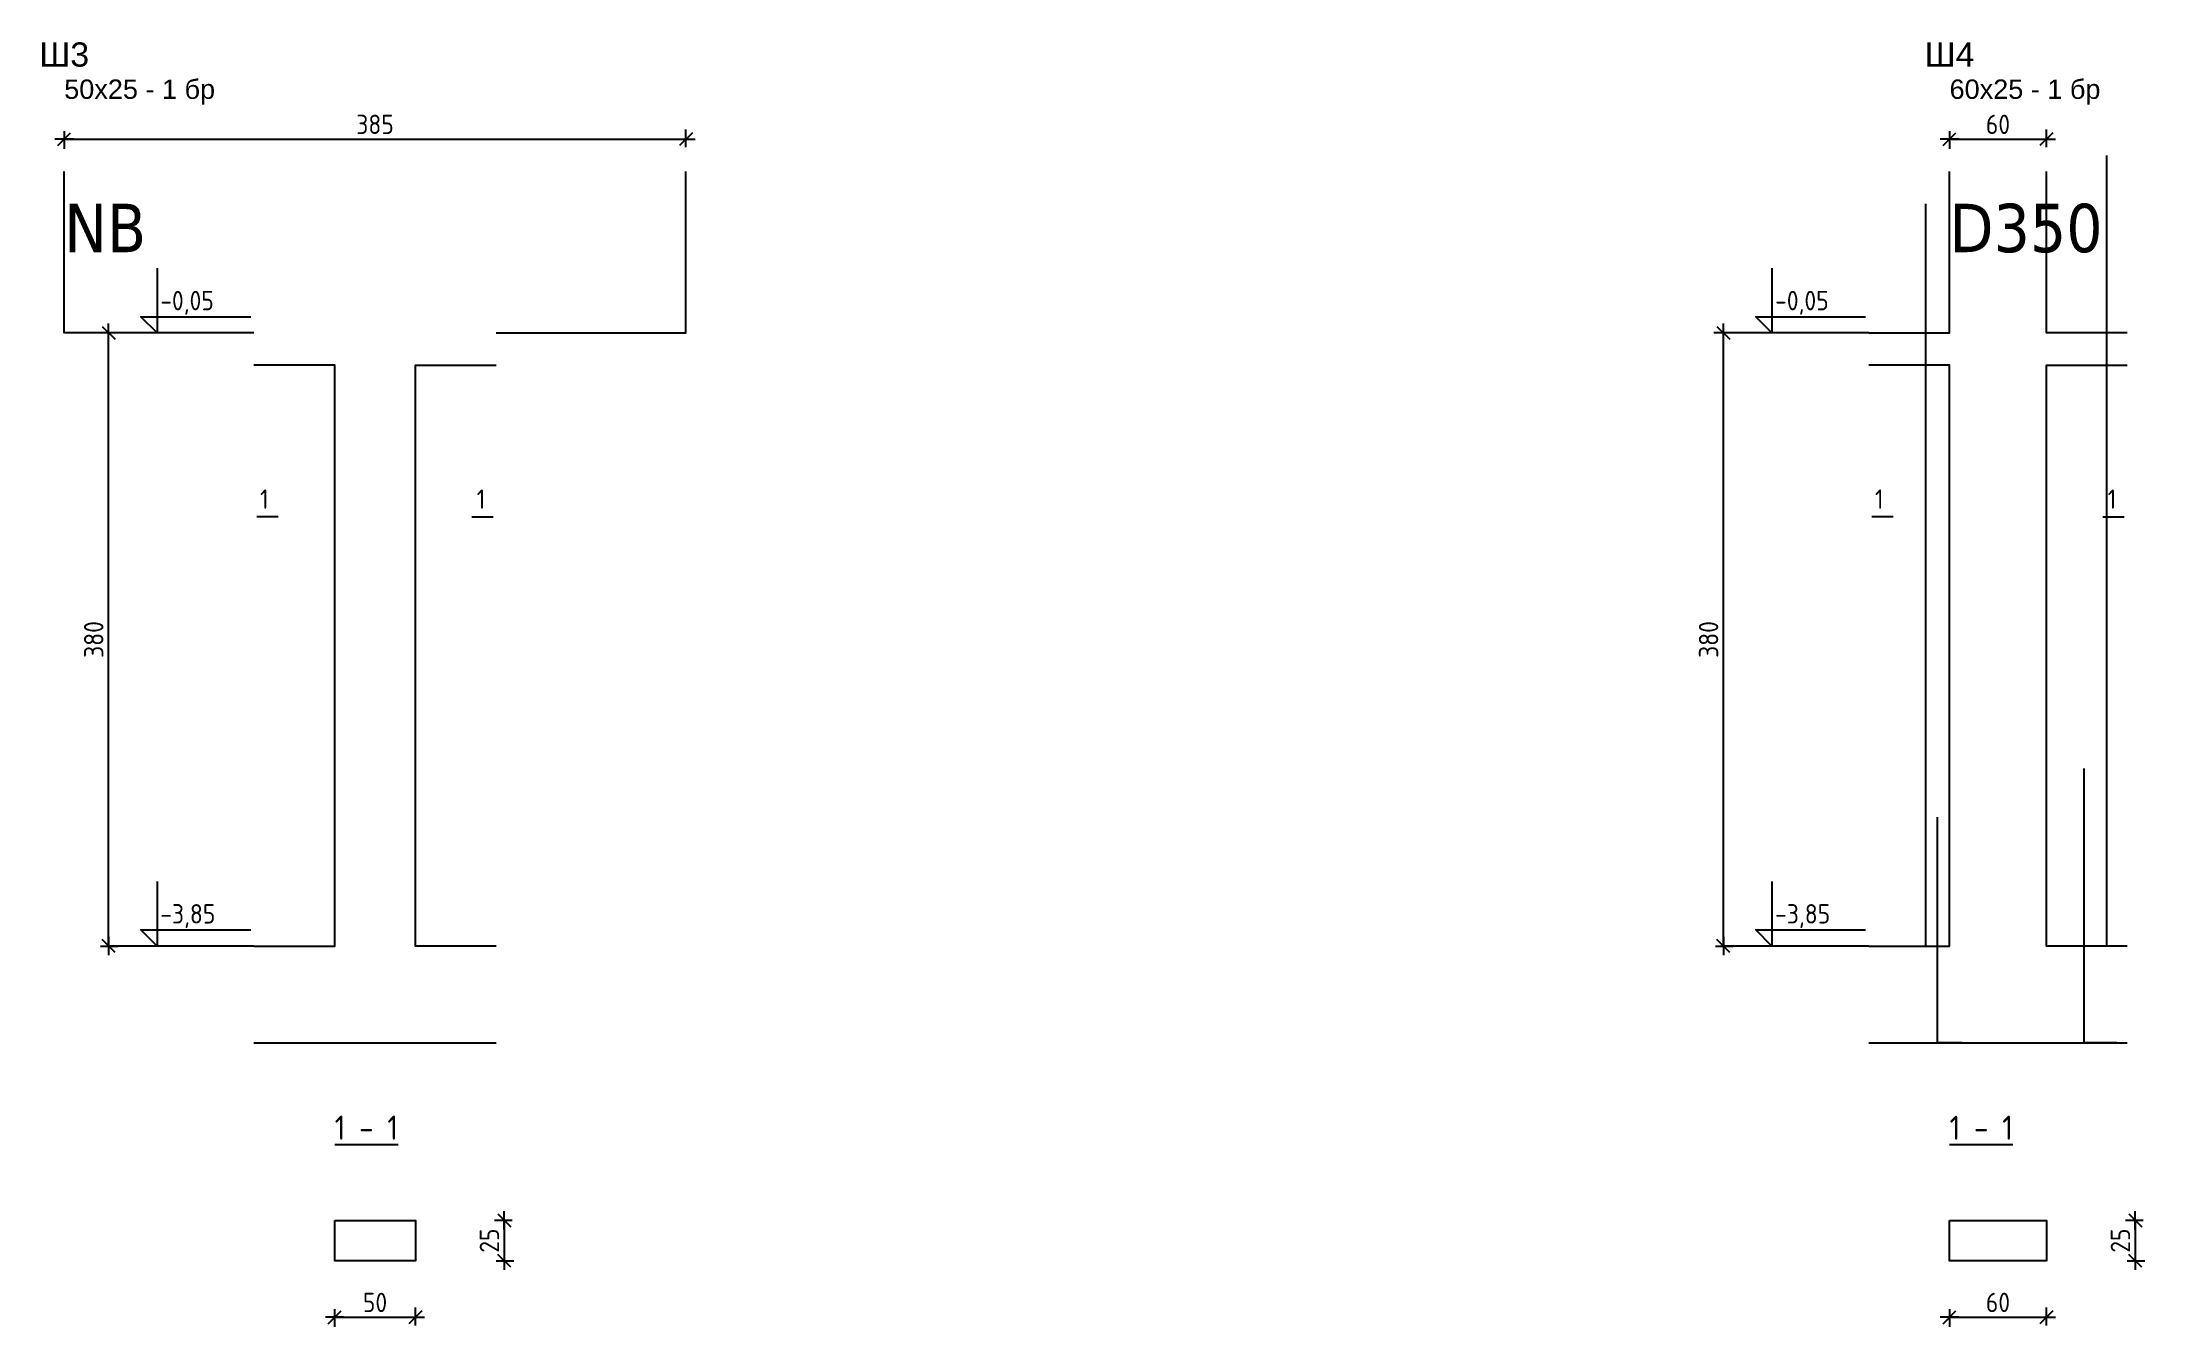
# Model space of a CAD drawing. Header units: millimetres. Extents: x 879 to 91735, y -13728 to 454.
# Drawn here: x 81047 to 82349, y -5889 to -5092 of the extents above; entities that cross this region are included whole.
import ezdxf
from ezdxf.enums import TextEntityAlignment as Align

# ---------------------------------------------------------------- set-up
doc = ezdxf.new("R2010")
doc.units = ezdxf.units.MM
doc.layers.add('1K_koti_razrezi', color=3, linetype='Continuous', lineweight=25)
doc.layers.add('1K_text-koloni', color=3, linetype='Continuous', lineweight=35)
for name, color, linetype in [('1K_SHA', 134, 'Continuous'), ('k_arm', 40, 'Continuous'), ('KTX', 1, 'Continuous'), ('KTXTXT', 4, 'Continuous')]:
    doc.layers.add(name, color=color, linetype=linetype)
doc.styles.add('DIM', font='romans.shx', dxfattribs={"width": 0.85})
doc.styles.get("Standard").update_dxf_attribs({"font": 'TAHOMA.TTF'})
doc.styles.add('Z1', font='ARIAL.TTF')
doc.dimstyles.new('RAZR1', dxfattribs={"dimtxt": 12, "dimasz": 1, "dimexe": 0.3, "dimexo": 0, "dimgap": 0, "dimtad": 0, "dimrnd": 0.1, "dimzin": 14, "dimdsep": 46, "dimtxsty": 'DIM', "dimblk": 'DIM2', "dimcen": 0.09, "dimse1": 1, "dimse2": 1, "dimclrd": 256, "dimclre": 256, "dimclrt": 41, "dimadec": 8, "dimazin": 0, "dimtfac": 2.307692, "dimtix": 1, "dimtmove": 2, "dimatfit": 3, "dimldrblk": 'DIM2', "dimfxl": 0, "dimtvp": 0.769231, "dimtolj": 1, "dimtzin": 14, "dimarcsym": 0})

msp = doc.modelspace()

# ---------------------------------------------------------------- texts
at = {"layer": '1K_text-koloni', "style": 'Z1'}
for s, p in [('Ш3', (81060.415, -5092.606)), ('Ш4', (82227.915, -5092.606))]:
    msp.add_text(s, height=15, dxfattribs=at).set_placement(p, align=Align.TOP_CENTER)
for s, p in [('50x25 - 1 бр', (81060.415, -5127.606)), ('60x25 - 1 бр', (82227.915, -5127.606))]:
    msp.add_text(s, height=12, dxfattribs=at).set_placement(p)
at = {"layer": '1K_text-koloni'}
for s, p in [('NB', (81060.415, -5222.606)), ('D350', (82227.915, -5222.606))]:
    msp.add_text(s, height=30, dxfattribs=at).set_placement(p)
at = {"layer": 'KTXTXT', "style": 'DIM', "width": 0.85}
for s, height, p in [('-0,05', 12, (81119.915, -5258.606)), ('-0,05', 12, (82119.915, -5258.606)), ('1', 12, (81181.715, -5381.606)), ('1', 12, (81315.858, -5381.606)), ('1', 12, (82181.715, -5381.606)), ('1', 12, (82325.858, -5381.606)), ('-3,85', 12, (81119.915, -5638.606)), ('-3,85', 12, (82119.915, -5638.606)), ('%%U1 - 1', 15, (81227.915, -5772.606)), ('%%U1 - 1', 15, (82227.915, -5772.606))]:
    msp.add_text(s, height=height, dxfattribs=at).set_placement(p)

# ---------------------------------------------------------------- blocks, each defined once
blk = doc.blocks.new('DIM2')
for p, q in [((-5.7, 0), (5.7, 0)), ((4, 4), (-4, -4)), ((0, -5), (0, 6))]:
    blk.add_line(p, q)
blk = doc.blocks.new('*D470')
at = {"layer": '1K_koti_razrezi', "lineweight": -2}
blk.add_line((81228.9, -5882.6), (81276.9, -5882.6), dxfattribs=at)
at = {"layer": 'Defpoints', "color": 0}
for p in [(81227.9, -5847.6), (81277.9, -5847.6), (81277.9, -5882.6)]:
    blk.add_point(p, dxfattribs=at)
at = {"layer": '1K_koti_razrezi', "lineweight": -2, "rotation": 180}
blk.add_blockref('DIM2', (81227.9, -5882.6), dxfattribs=at)
at = {"layer": '1K_koti_razrezi', "lineweight": -2}
blk.add_blockref('DIM2', (81277.9, -5882.6), dxfattribs=at)
at = {"layer": '1K_koti_razrezi', "color": 41, "insert": (81252.9, -5873.4), "char_height": 12, "attachment_point": 5, "style": 'DIM'}
blk.add_mtext('\\A1;50', dxfattribs=at)
blk = doc.blocks.new('*D471')
at = {"layer": '1K_koti_razrezi', "lineweight": -2}
blk.add_line((81332.9, -5823.6), (81332.9, -5846.6), dxfattribs=at)
at = {"layer": 'Defpoints', "color": 0}
for p in [(81277.9, -5822.6), (81277.9, -5847.6), (81332.9, -5847.6)]:
    blk.add_point(p, dxfattribs=at)
at = {"layer": '1K_koti_razrezi', "lineweight": -2}
for p, rotation in [((81332.9, -5822.6), 90), ((81332.9, -5847.6), 270)]:
    blk.add_blockref('DIM2', p, dxfattribs=dict(at, rotation=rotation))
at = {"layer": '1K_koti_razrezi', "color": 41, "insert": (81323.7, -5835.1), "char_height": 12, "attachment_point": 5, "rotation": 90, "style": 'DIM'}
blk.add_mtext('\\A1;25', dxfattribs=at)
blk = doc.blocks.new('*D472')
at = {"layer": '1K_koti_razrezi', "lineweight": -2}
blk.add_line((81061.4, -5152.6), (81444.4, -5152.6), dxfattribs=at)
at = {"layer": 'Defpoints', "color": 0}
for p in [(81445.4, -5152.6), (81060.4, -5272.6), (81445.4, -5272.6)]:
    blk.add_point(p, dxfattribs=at)
at = {"layer": '1K_koti_razrezi', "lineweight": -2, "rotation": 180}
blk.add_blockref('DIM2', (81060.4, -5152.6), dxfattribs=at)
at = {"layer": '1K_koti_razrezi', "lineweight": -2}
blk.add_blockref('DIM2', (81445.4, -5152.6), dxfattribs=at)
at = {"layer": '1K_koti_razrezi', "color": 41, "insert": (81252.9, -5143.4), "char_height": 12, "attachment_point": 5, "style": 'DIM'}
blk.add_mtext('\\A1;385', dxfattribs=at)
blk = doc.blocks.new('*D473')
at = {"layer": '1K_koti_razrezi', "lineweight": -2}
blk.add_line((81087.9, -5651.6), (81087.9, -5273.6), dxfattribs=at)
at = {"layer": 'Defpoints', "color": 0}
for p in [(81087.9, -5272.6), (81177.9, -5272.6), (81177.9, -5652.6)]:
    blk.add_point(p, dxfattribs=at)
at = {"layer": '1K_koti_razrezi', "lineweight": -2}
for p, rotation in [((81087.9, -5272.6), 90), ((81087.9, -5652.6), 270)]:
    blk.add_blockref('DIM2', p, dxfattribs=dict(at, rotation=rotation))
at = {"layer": '1K_koti_razrezi', "color": 41, "insert": (81078.7, -5462.6), "char_height": 12, "attachment_point": 5, "rotation": 90, "style": 'DIM'}
blk.add_mtext('\\A1;380', dxfattribs=at)
blk = doc.blocks.new('*D474')
at = {"layer": '1K_koti_razrezi', "lineweight": -2}
blk.add_line((82228.9, -5882.6), (82286.9, -5882.6), dxfattribs=at)
at = {"layer": 'Defpoints', "color": 0}
for p in [(82227.9, -5847.6), (82287.9, -5847.6), (82287.9, -5882.6)]:
    blk.add_point(p, dxfattribs=at)
at = {"layer": '1K_koti_razrezi', "lineweight": -2, "rotation": 180}
blk.add_blockref('DIM2', (82227.9, -5882.6), dxfattribs=at)
at = {"layer": '1K_koti_razrezi', "lineweight": -2}
blk.add_blockref('DIM2', (82287.9, -5882.6), dxfattribs=at)
at = {"layer": '1K_koti_razrezi', "color": 41, "insert": (82257.9, -5873.4), "char_height": 12, "attachment_point": 5, "style": 'DIM'}
blk.add_mtext('\\A1;60', dxfattribs=at)
blk = doc.blocks.new('*D475')
at = {"layer": '1K_koti_razrezi', "lineweight": -2}
blk.add_line((82342.9, -5823.6), (82342.9, -5846.6), dxfattribs=at)
at = {"layer": 'Defpoints', "color": 0}
for p in [(82287.9, -5822.6), (82287.9, -5847.6), (82342.9, -5847.6)]:
    blk.add_point(p, dxfattribs=at)
at = {"layer": '1K_koti_razrezi', "lineweight": -2}
for p, rotation in [((82342.9, -5822.6), 90), ((82342.9, -5847.6), 270)]:
    blk.add_blockref('DIM2', p, dxfattribs=dict(at, rotation=rotation))
at = {"layer": '1K_koti_razrezi', "color": 41, "insert": (82333.7, -5835.1), "char_height": 12, "attachment_point": 5, "rotation": 90, "style": 'DIM'}
blk.add_mtext('\\A1;25', dxfattribs=at)
blk = doc.blocks.new('*D476')
at = {"layer": '1K_koti_razrezi', "lineweight": -2}
blk.add_line((82228.9, -5152.6), (82286.9, -5152.6), dxfattribs=at)
at = {"layer": 'Defpoints', "color": 0}
for p in [(82287.9, -5152.6), (82227.9, -5272.6), (82287.9, -5272.6)]:
    blk.add_point(p, dxfattribs=at)
at = {"layer": '1K_koti_razrezi', "lineweight": -2, "rotation": 180}
blk.add_blockref('DIM2', (82227.9, -5152.6), dxfattribs=at)
at = {"layer": '1K_koti_razrezi', "lineweight": -2}
blk.add_blockref('DIM2', (82287.9, -5152.6), dxfattribs=at)
at = {"layer": '1K_koti_razrezi', "color": 41, "insert": (82257.9, -5143.4), "char_height": 12, "attachment_point": 5, "style": 'DIM'}
blk.add_mtext('\\A1;60', dxfattribs=at)
blk = doc.blocks.new('*D477')
at = {"layer": '1K_koti_razrezi', "lineweight": -2}
blk.add_line((82087.9, -5651.6), (82087.9, -5273.6), dxfattribs=at)
at = {"layer": 'Defpoints', "color": 0}
for p in [(82087.9, -5272.6), (82177.9, -5272.6), (82177.9, -5652.6)]:
    blk.add_point(p, dxfattribs=at)
at = {"layer": '1K_koti_razrezi', "lineweight": -2}
for p, rotation in [((82087.9, -5272.6), 90), ((82087.9, -5652.6), 270)]:
    blk.add_blockref('DIM2', p, dxfattribs=dict(at, rotation=rotation))
at = {"layer": '1K_koti_razrezi', "color": 41, "insert": (82078.7, -5462.6), "char_height": 12, "attachment_point": 5, "rotation": 90, "style": 'DIM'}
blk.add_mtext('\\A1;380', dxfattribs=at)

# ---------------------------------------------------------------- dimensions: what is measured, and where the dimension line sits
at = {"layer": '1K_koti_razrezi'}
for base, p1, p2, picture, middle in [((81445.415, -5152.606), (81060.415, -5272.606), (81445.415, -5272.606), '*D472', (81252.915, -5143.375)), ((82287.915, -5152.606), (82227.915, -5272.606), (82287.915, -5272.606), '*D476', (82257.915, -5143.375)), ((81277.915, -5882.606), (81227.915, -5847.606), (81277.915, -5847.606), '*D470', (81252.915, -5873.375)), ((82287.915, -5882.606), (82227.915, -5847.606), (82287.915, -5847.606), '*D474', (82257.915, -5873.375))]:
    dim = msp.add_linear_dim(base=base, p1=p1, p2=p2, dimstyle='RAZR1', dxfattribs=at)
    dim.commit()
    dim.dimension.update_dxf_attribs({"geometry": picture, "text_midpoint": middle})
for base, p1, p2, picture, middle in [((81087.915, -5272.606), (81177.915, -5652.606), (81177.915, -5272.606), '*D473', (81078.684, -5462.606)), ((82087.915, -5272.606), (82177.915, -5652.606), (82177.915, -5272.606), '*D477', (82078.684, -5462.606)), ((81332.915, -5847.606), (81277.915, -5822.606), (81277.915, -5847.606), '*D471', (81323.684, -5835.106)), ((82342.915, -5847.606), (82287.915, -5822.606), (82287.915, -5847.606), '*D475', (82333.684, -5835.106))]:
    dim = msp.add_linear_dim(base=base, p1=p1, p2=p2, angle=90, dimstyle='RAZR1', dxfattribs=at)
    dim.commit()
    dim.dimension.update_dxf_attribs({"geometry": picture, "text_midpoint": middle})

# ---------------------------------------------------------------- linework, layer by layer
at = {"layer": '1K_koti_razrezi'}
for p, q in [((81177.915, -5272.606), (81087.915, -5272.606)), ((82177.915, -5272.606), (82087.915, -5272.606)), ((81177.915, -5652.606), (81087.915, -5652.606)), ((82177.915, -5652.606), (82087.915, -5652.606))]:
    msp.add_line(p, q, dxfattribs=at)
at = {"layer": '1K_SHA'}
for p, q in [((81177.915, -5712.606), (81327.915, -5712.606)), ((82177.915, -5712.606), (82337.915, -5712.606))]:
    msp.add_line(p, q, dxfattribs=at)
for points in [[(81177.915, -5272.606), (81060.415, -5272.606), (81060.415, -5172.606)], [(81327.915, -5272.606), (81445.415, -5272.606), (81445.415, -5172.606)], [(82177.915, -5272.606), (82227.915, -5272.606), (82227.915, -5172.606)], [(82337.915, -5272.606), (82287.915, -5272.606), (82287.915, -5172.606)], [(81177.915, -5652.606), (81227.915, -5652.606), (81227.915, -5292.606), (81177.915, -5292.606)], [(81327.915, -5652.606), (81277.915, -5652.606), (81277.915, -5292.606), (81327.915, -5292.606)], [(82177.915, -5652.606), (82227.915, -5652.606), (82227.915, -5292.606), (82177.915, -5292.606)], [(82337.915, -5652.606), (82287.915, -5652.606), (82287.915, -5292.606), (82337.915, -5292.606)], [(81227.915, -5822.606), (81277.915, -5822.606), (81277.915, -5847.606), (81227.915, -5847.606), (81227.915, -5822.606)], [(82227.915, -5822.606), (82287.915, -5822.606), (82287.915, -5847.606), (82227.915, -5847.606), (82227.915, -5822.606)]]:
    msp.add_lwpolyline(points, dxfattribs=at)
at = {"layer": 'k_arm'}
for points in [[(82325.252, -5652.606), (82325.252, -5272.606), (82325.252, -5162.606)], [(82213.265, -5652.606), (82213.265, -5272.606), (82213.265, -5192.606)], [(82331.235, -5712.606), (82311.235, -5712.606), (82311.235, -5652.606), (82311.235, -5542.606)], [(82235.556, -5712.606), (82220.556, -5712.606), (82220.556, -5652.606), (82220.556, -5572.606)]]:
    msp.add_lwpolyline(points, dxfattribs=at)
at = {"layer": 'KTX'}
for p, q in [((81192.915, -5386.606), (81179.715, -5386.606)), ((81312.915, -5386.606), (81326.115, -5386.606)), ((82192.915, -5386.606), (82179.715, -5386.606)), ((82322.915, -5386.606), (82336.115, -5386.606))]:
    msp.add_line(p, q, dxfattribs=at)
for points in [[(81117.915, -5232.606), (81117.915, -5272.606), (81107.915, -5262.606), (81175.915, -5262.606)], [(82117.915, -5232.606), (82117.915, -5272.606), (82107.915, -5262.606), (82175.915, -5262.606)], [(81117.915, -5612.606), (81117.915, -5652.606), (81107.915, -5642.606), (81175.915, -5642.606)], [(82117.915, -5612.606), (82117.915, -5652.606), (82107.915, -5642.606), (82175.915, -5642.606)]]:
    msp.add_lwpolyline(points, dxfattribs=at)

msp.set_redraw_order([(e.dxf.handle, doc.entitydb.next_handle()) for e in msp.query("TEXT MTEXT ATTDEF DIMENSION ARC_DIMENSION")])  # texts and dimensions are drawn at this point

doc.saveas('drawing.dxf')
